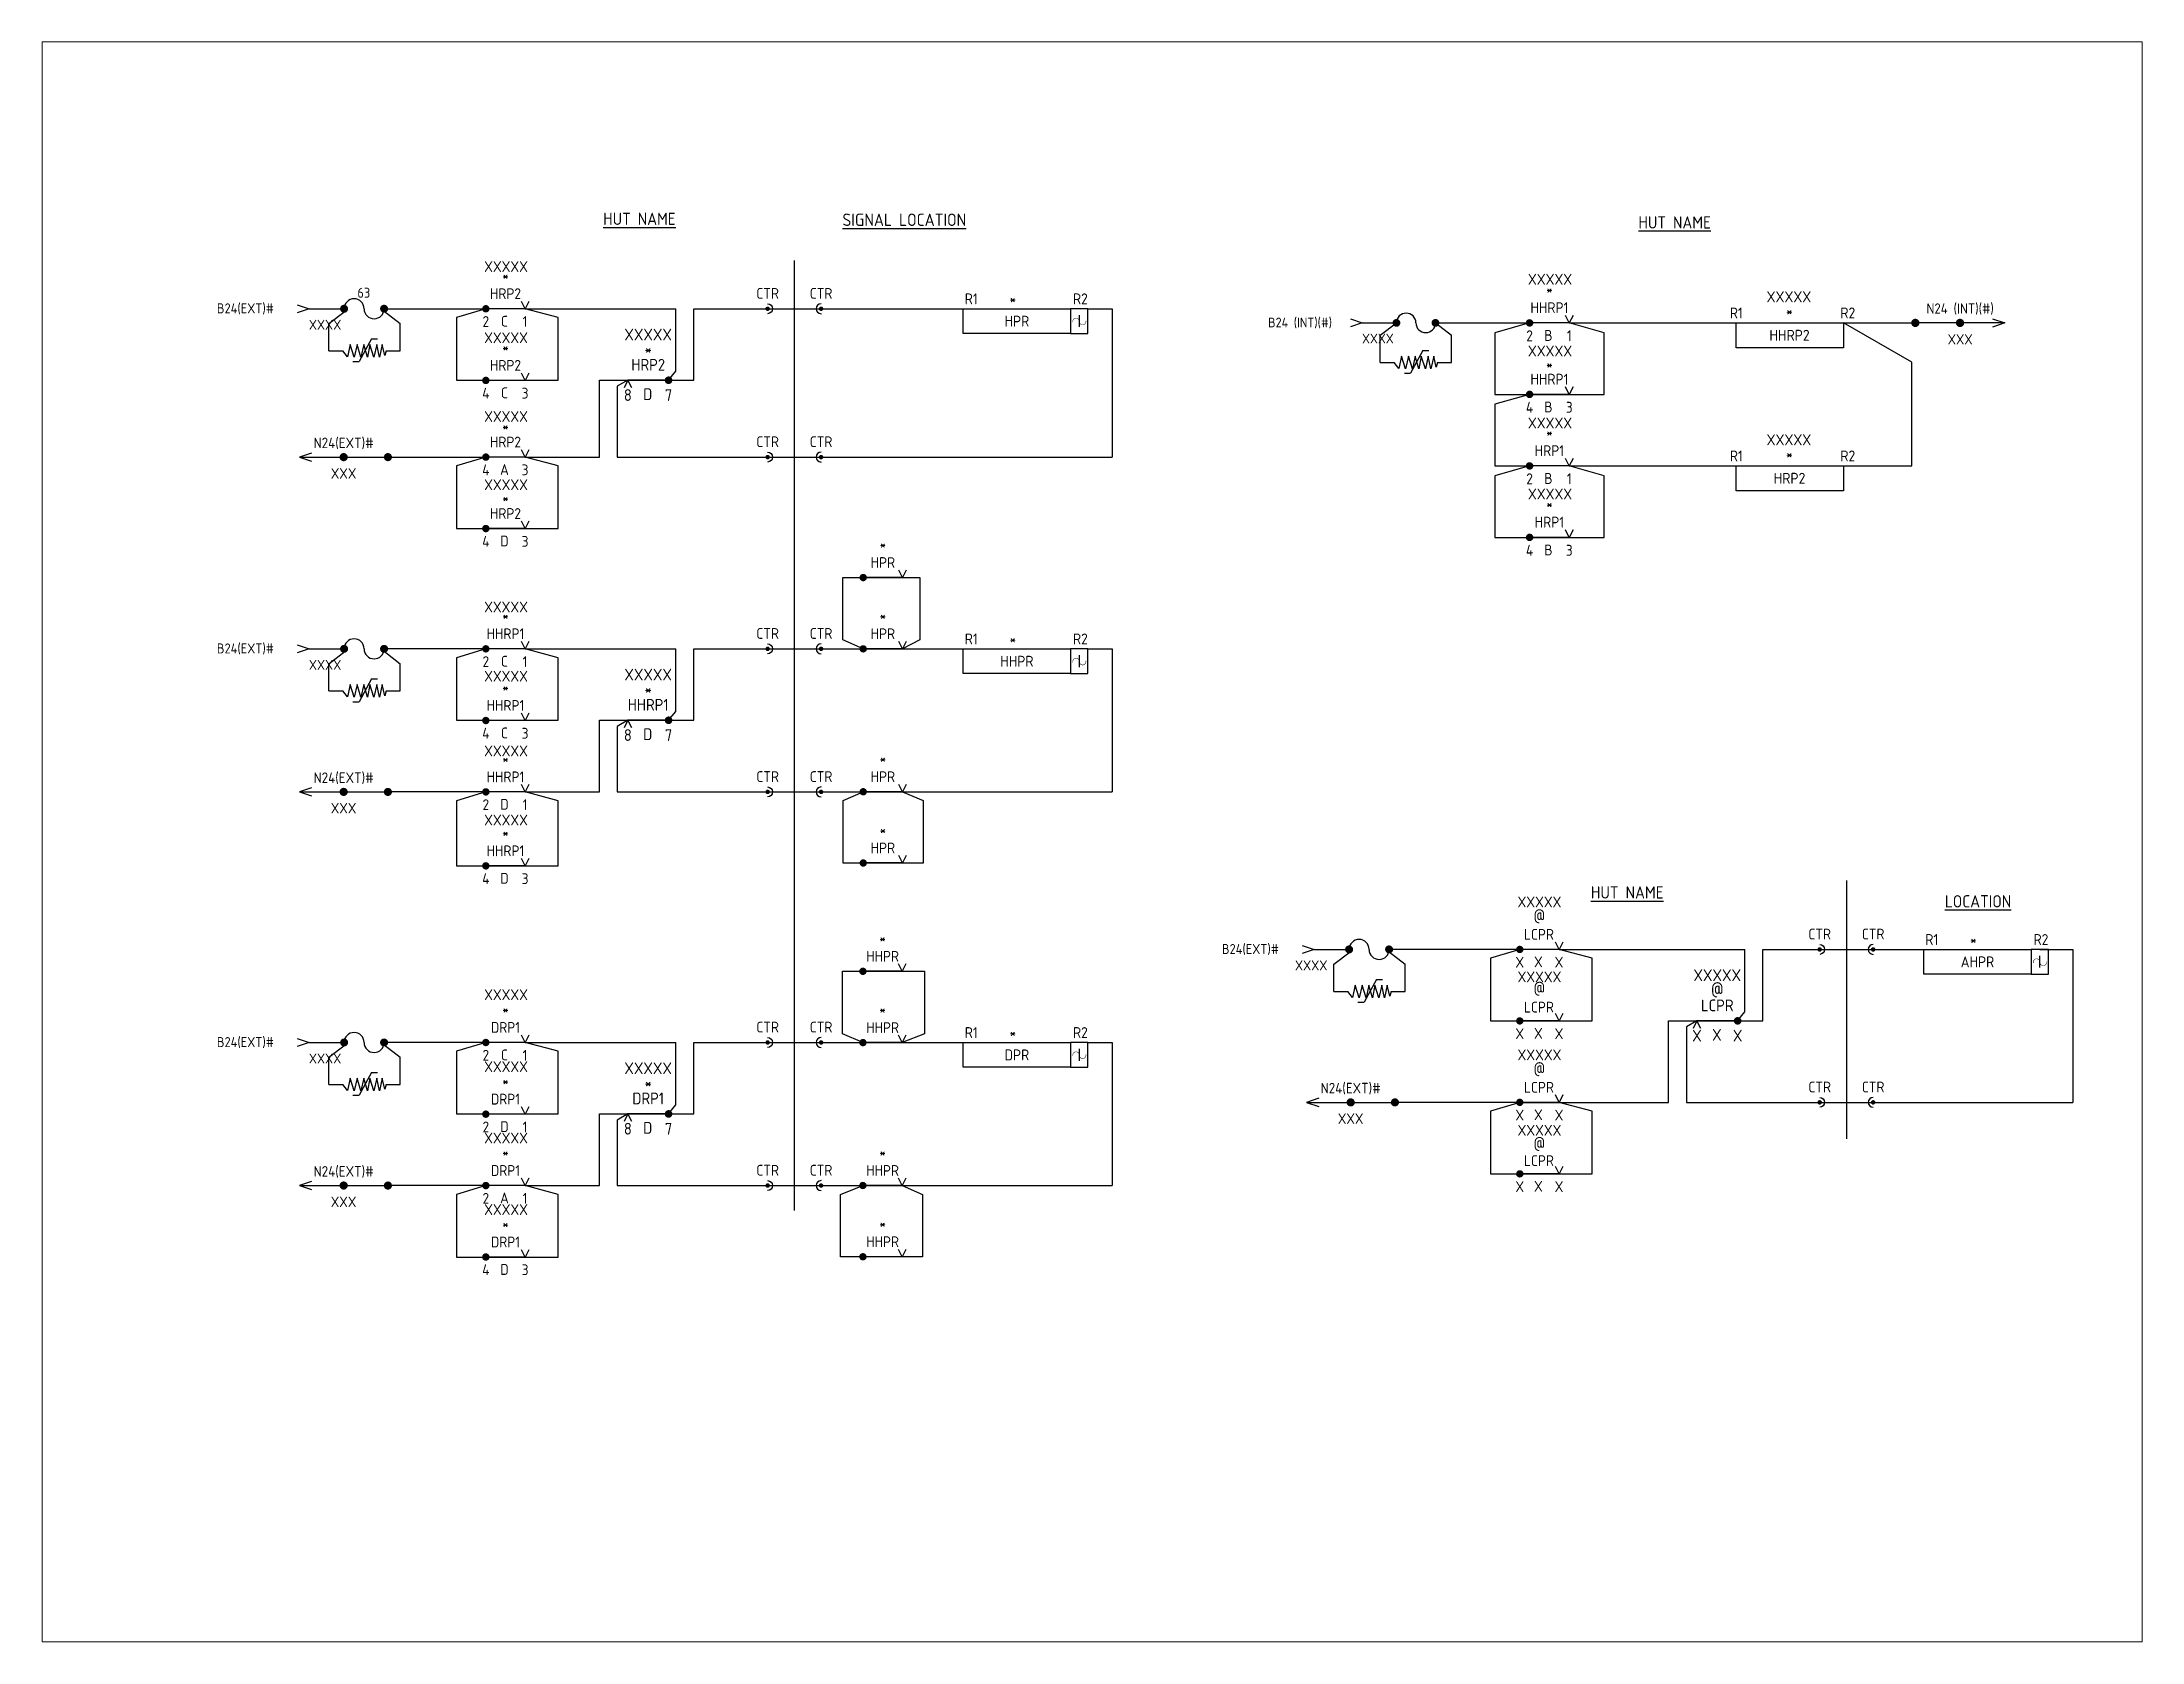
# Paper-space layout 'Layout2' of a CAD drawing. Header units: millimetres. Extents: x 1.05 to 9.45, y 0.8 to 7.2.
# The model-space entities are those that its viewports show. They can reach past a viewport. Long polylines and large blocks are cut down to what shows.
import ezdxf
from ezdxf.enums import TextEntityAlignment as Align

# ---------------------------------------------------------------- set-up
doc = ezdxf.new("R2010")
doc.units = ezdxf.units.MM
doc.header["$MEASUREMENT"] = 0
doc.linetypes.add('ACAD_ISO02W100', pattern=[15, 12, -3])
for name, color, linetype in [('FUZEBLOCK.INSERT', 7, 'Continuous'), ('FUZEENDBLOCK.INSERT', 7, 'Continuous'), ('PPTC', 7, 'Continuous')]:
    doc.layers.add(name, color=color, linetype=linetype)
doc.styles.add('ISOCP', font='isocp.shx')
doc.styles.add('isocp.shx', font='isocp.shx')

psp = doc.layouts.new('Layout2')

msp = doc.modelspace()

# ---------------------------------------------------------------- texts
at = {"attachment_point": 5, "style": 'ISOCP'}
for s, insert, char_height, width in [('{\\LHUT NAME}', (118.76, 274.13), 2.464, 24.0209), ('{\\LHUT NAME}', (327.46, 273.4), 2.464, 24.0209), ('{\\LHUT NAME}', (317.9, 138.33), 2.4732, 26.1656), ('{\\LLOCATION}', (388.63, 136.54), 2.4732, 32.4097)]:
    msp.add_mtext(s, dxfattribs=dict(at, insert=insert, char_height=char_height, width=width))
at = {"insert": (172.17, 273.94), "char_height": 2.5, "attachment_point": 5, "style": 'ISOCP'}
msp.add_mtext_dynamic_manual_height_columns('{\\LSIGNAL LOCATION }', width=36.0518, gutter_width=9.99, heights=[-3], dxfattribs=at)

# ---------------------------------------------------------------- blocks, each defined once
blk = doc.blocks.new('CTR')
at = {"color": 0, "const_width": 0.45}
blk.add_lwpolyline([(-0.23, 0, 1), (0.23, 0, 1)], format="xyb", close=True, dxfattribs=at)
at = {"color": 0}
blk.add_arc((0, 0), 1, 90, 269.9999, dxfattribs=at)
at = {"style": 'ISOCP'}
blk.add_attdef('CTR', text='', height=2.2, dxfattribs=at).set_placement((0, 3.13), align=Align.MIDDLE_CENTER)
at = {"color": 0, "style": 'ISOCP'}
blk.add_attdef('POS', text='', height=2.2, dxfattribs=at).set_placement((0, -2), align=Align.TOP_CENTER)
blk = doc.blocks.new('FUZEENDBLOCK')
blk.add_line((0, 0), (21.75, 0))
at = {"const_width": 1}
for points in [[(10.37, 0, -1), (11.38, 0, -1)], [(21.25, 0, -1), (22.25, 0, -1)]]:
    blk.add_lwpolyline(points, format="xyb", close=True, dxfattribs=at)
blk.add_polyline3d([(3, 1, 0), (0, 0, 0), (3, -1, 0)])
at = {"style": 'isocp.shx'}
for tag, p in [('VOLT', (10.85, 3.5, 1)), ('FTOT', (10.85, -4, 1))]:
    blk.add_attdef(tag, text='', height=2.5, dxfattribs=at).set_placement(p, align=Align.MIDDLE_CENTER)
blk = doc.blocks.new('Front_Contact')
at = {"color": 0, "const_width": 0.75}
blk.add_lwpolyline([(-0.38, 0, 1), (0.38, 0, 1)], format="xyb", close=True, dxfattribs=at)
at = {"color": 0}
for points in [[(8, 0), (0, 0)], [(8.75, 1.5), (8, 0), (7.25, 1.5)]]:
    blk.add_lwpolyline(points, dxfattribs=at)
at = {"style": 'ISOCP'}
for tag, p in [('R(POS)', (4.12, 9.68)), ('S_NAME', (4, 6.75)), ('R_NAME', (4, 3.07)), ('C', (3.79, -2.53))]:
    blk.add_attdef(tag, text='', height=2.2, dxfattribs=at).set_placement(p, align=Align.MIDDLE_CENTER)
at = {"color": 0, "style": 'ISOCP'}
for tag, p in [('A', (0, -1.5)), ('F', (8, -1.5))]:
    blk.add_attdef(tag, text='', height=2.2, dxfattribs=at).set_placement(p, align=Align.TOP_CENTER)
at = {"style": 'ISOCP', "flags": 5}
for tag, p in [('WIRING', (4.15, -5.13)), ('DOC', (4.45, -8.86))]:
    blk.add_attdef(tag, text='', height=2, dxfattribs=at).set_placement(p, align=Align.MIDDLE_CENTER)
blk = doc.blocks.new('FUZEBLOCK')
blk.add_line((3, 0), (11, 0))
at = {"const_width": 1}
for points in [[(11.25, 0, -1), (12.25, 0, -1)], [(21.25, 0, -1), (22.25, 0, -1)]]:
    blk.add_lwpolyline(points, format="xyb", close=True, dxfattribs=at)
blk.add_polyline3d([(0, 1, 0), (3, 0, 0), (0, -1, 0)])
for centre, start, end in [((14.25, 0), 0, 180), ((19.25, 0), 180, 0)]:
    blk.add_arc(centre, 2.5, start, end)
at = {"style": 'isocp.shx'}
for tag, p in [('FUSEVALUE', (16.68, 4, 1)), ('VOLT', (-12.92, 0.1, 1)), ('81', (7, -4, 1))]:
    blk.add_attdef(tag, text='', height=2.5, dxfattribs=at).set_placement(p, align=Align.MIDDLE_CENTER)
blk = doc.blocks.new('24PPTC')
for p, q in [((-5.58, 3.53), (-2.3, 6.03)), ((5.58, 6.03), (8.81, 3.53)), ((-5.58, -1.97), (-5.58, 3.53)), ((8.81, -1.97), (8.81, 3.53)), ((-5.58, -1.97), (-2.77, -1.97)), ((5.99, -1.97), (8.81, -1.97))]:
    blk.add_line(p, q)
at = {"layer": 'PPTC', "lineweight": -2}
blk.add_line((3.02, 0.45), (0.53, -4.13), dxfattribs=at)
at = {"layer": 'PPTC'}
for p, q in [((3.02, 0.45), (4.24, 0.45)), ((-1.8, -3.14), (-2.77, -1.97)), ((-1.25, -0.67), (-1.8, -3.14)), ((-0.45, -3.21), (-1.25, -0.67)), ((-0.7, -4.13), (0.53, -4.13)), ((0.12, -0.67), (-0.45, -3.21)), ((0.92, -3.21), (0.12, -0.67)), ((1.49, -0.67), (0.92, -3.21)), ((2.25, -3.21), (1.49, -0.67)), ((2.72, -0.67), (2.25, -3.21)), ((3.53, -3.21), (2.72, -0.67)), ((4.09, -0.67), (3.53, -3.21)), ((4.65, -3.21), (4.09, -0.67)), ((5.21, -0.67), (4.65, -3.21)), ((5.7, -2.92), (5.21, -0.67)), ((5.99, -1.97), (5.7, -2.92))]:
    blk.add_line(p, q, dxfattribs=at)
blk = doc.blocks.new('Back_Contact')
at = {"color": 0}
for p, q in [((0, 0), (-0.75, -1.5)), ((0.75, -1.5), (0, 0))]:
    blk.add_line(p, q, dxfattribs=at)
at = {"color": 0, "const_width": 0.75}
blk.add_lwpolyline([(7.63, 0, 1), (8.38, 0, 1)], format="xyb", close=True, dxfattribs=at)
at = {"color": 0}
blk.add_lwpolyline([(8, 0), (0, 0)], dxfattribs=at)
at = {"style": 'ISOCP'}
for tag, p in [('R(POS)', (3.99, 8.98)), ('S_NAME', (4, 6.11)), ('R_NAME', (4, 3.05)), ('C', (3.92, -2.74))]:
    blk.add_attdef(tag, text='', height=2.31, dxfattribs=at).set_placement(p, align=Align.MIDDLE_CENTER)
at = {"color": 0, "style": 'ISOCP'}
for tag, p in [('A', (0, -1.76)), ('B', (8, -1.76))]:
    blk.add_attdef(tag, text='', height=2.31, dxfattribs=at).set_placement(p, align=Align.TOP_CENTER)
at = {"style": 'ISOCP', "flags": 5}
for tag, p in [('WIRING', (4.4, -5.87)), ('DOC', (4.71, -9.6))]:
    blk.add_attdef(tag, text='', height=2, dxfattribs=at).set_placement(p, align=Align.MIDDLE_CENTER)
blk = doc.blocks.new('Relay_Coil')
at = {"color": 0}
blk.add_lwpolyline([(-21.66, 0), (0, 0), (0, -5), (-21.66, -5)], close=True, dxfattribs=at)
at = {"style": 'ISOCP'}
blk.add_attdef('R(POS)', text='', height=2.22, dxfattribs=at).set_placement((-11.03, 5.27), align=Align.MIDDLE_CENTER)
at = {"color": 0, "style": 'ISOCP'}
for tag, p in [('L+', (-21.63, 2)), ('S_NAME', (-10.94, 2.38)), ('L-', (0.84, 2)), ('R_NAME', (-10.91, -2.5))]:
    blk.add_attdef(tag, text='', height=2.22, dxfattribs=at).set_placement(p, align=Align.MIDDLE_CENTER)
at = {"style": 'ISOCP', "flags": 5}
for tag, p in [('WIRING', (-12.39, -6.5)), ('DOC', (-12.09, -10.23))]:
    blk.add_attdef(tag, text='', height=2, dxfattribs=at).set_placement(p, align=Align.MIDDLE_CENTER)
blk = doc.blocks.new('FRONT_REPEATER')
at = {"color": 0}
for points in [[(172.54, 203.29), (171.8, 201.81), (171.05, 203.29)], [(171.8, 201.81), (163.88, 201.81)]]:
    blk.add_lwpolyline(points, dxfattribs=at)
at = {"color": 0, "const_width": 0.742}
blk.add_lwpolyline([(163.51, 201.81, 1), (164.25, 201.81, 1)], format="xyb", close=True, dxfattribs=at)
at = {"style": 'ISOCP'}
for tag, p in [('R(POS)', (167.95, 211.38)), ('S_NAME', (167.84, 208.49)), ('R_NAME', (167.84, 204.84)), ('C', (167.63, 199.3))]:
    blk.add_attdef(tag, text='', height=2.18, dxfattribs=at).set_placement(p, align=Align.MIDDLE_CENTER)
at = {"color": 0, "style": 'ISOCP'}
for tag, p in [('A', (163.88, 200.32)), ('F', (171.8, 200.32))]:
    blk.add_attdef(tag, text='', height=2.18, dxfattribs=at).set_placement(p, align=Align.TOP_CENTER)
blk = doc.blocks.new('COIL_REPEATER')
blk.add_line((207.45, 252.33), (207.45, 254.7))
at = {"color": 0}
blk.add_lwpolyline([(184.03, 256), (205.69, 256), (205.69, 251), (184.03, 251)], close=True, dxfattribs=at)
blk.add_lwpolyline([(209.15, 256), (205.69, 256), (205.69, 251), (209.15, 251)], close=True)
at = {"const_width": 0.1}
blk.add_lwpolyline([(206.15, 253.25, -1.180672), (207.45, 253.43, 1.180672), (208.75, 253.62, 1)], format="xyb", dxfattribs=at)
blk.add_lwpolyline([(207.45, 254.7), (207.45, 252.33)], dxfattribs=at)
at = {"color": 0, "style": 'ISOCP'}
for tag, p in [('L+', (185.66, 258)), ('S_NAME', (198.41, 257.96)), ('L-', (207.66, 258)), ('R_NAME', (194.86, 253.5))]:
    blk.add_attdef(tag, text='', height=2.2, dxfattribs=at).set_placement(p, align=Align.MIDDLE_CENTER)
blk = doc.blocks.new('LCPR_FRONT')
at = {"color": 0, "const_width": 0.742}
blk.add_lwpolyline([(295.87, 126.84, 1), (296.61, 126.84, 1)], format="xyb", close=True, dxfattribs=at)
at = {"color": 0}
for points in [[(304.9, 128.33), (304.15, 126.84), (303.41, 128.33)], [(304.15, 126.84), (296.24, 126.84)]]:
    blk.add_lwpolyline(points, dxfattribs=at)
at = {"style": 'ISOCP'}
for tag, p in [('R(POS)', (300.21, 136.42)), ('S_NAME', (300.2, 133.52)), ('R_NAME', (300.1, 129.88)), ('C', (299.99, 124.34))]:
    blk.add_attdef(tag, text='', height=2.18, dxfattribs=at).set_placement(p, align=Align.MIDDLE_CENTER)
at = {"color": 0, "style": 'ISOCP'}
for tag, p in [('A', (296.24, 125.36)), ('F', (304.15, 125.36))]:
    blk.add_attdef(tag, text='', height=2.18, dxfattribs=at).set_placement(p, align=Align.TOP_CENTER)
at = {"style": 'ISOCP', "flags": 5}
for tag, p in [('WIRING', (300.24, 121.77)), ('DOC', (300.54, 118.08))]:
    blk.add_attdef(tag, text='', height=1.98, dxfattribs=at).set_placement(p, align=Align.MIDDLE_CENTER)
blk = doc.blocks.new('LCPR_BACK CONTACT')
at = {"color": 0}
for p, q in [((331.96, 112.44), (331.19, 110.9)), ((332.73, 110.9), (331.96, 112.44))]:
    blk.add_line(p, q, dxfattribs=at)
blk.add_lwpolyline([(340.16, 112.44), (331.96, 112.44)], dxfattribs=at)
at = {"style": 'ISOCP'}
for tag, p in [('R(POS)', (336.05, 121.64)), ('S_NAME', (336.06, 118.69)), ('R_NAME', (336.06, 115.56)), ('C', (335.98, 109.63))]:
    blk.add_attdef(tag, text='', height=2.37, dxfattribs=at).set_placement(p, align=Align.MIDDLE_CENTER)
at = {"color": 0, "style": 'ISOCP'}
for tag, p in [('A', (331.96, 110.64)), ('B', (340.16, 110.64))]:
    blk.add_attdef(tag, text='', height=2.37, dxfattribs=at).set_placement(p, align=Align.TOP_CENTER)
at = {"style": 'ISOCP', "flags": 5}
for tag, p in [('WIRING', (336.47, 106.42)), ('DOC', (336.78, 102.6))]:
    blk.add_attdef(tag, text='', height=2.05, dxfattribs=at).set_placement(p, align=Align.MIDDLE_CENTER)

# ---------------------------------------------------------------- linework, layer by layer
at = {"linetype": 'ACAD_ISO02W100', "lineweight": 25, "ltscale": 0.5}
for p, q in [((149.99, 265.76), (149.99, 74.2)), ((362.12, 140.75), (362.12, 88.65))]:
    msp.add_line(p, q, dxfattribs=at)
for p, q in [((67.28, 256), (87.8, 256)), ((95.71, 256), (126.11, 256)), ((126.11, 243.4), (126.11, 256)), ((129.7, 256), (144.38, 256)), ((129.7, 241.59), (129.7, 256)), ((144.61, 256), (155.38, 256)), ((155.38, 256), (184.03, 256)), ((209.15, 256), (214.07, 256)), ((214.07, 256), (214.07, 226.09)), ((279.24, 253.15), (298.22, 253.15)), ((306.22, 253.15), (339.87, 253.15)), ((361.53, 253.15), (375.99, 253.15)), ((375.27, 245.23), (361.53, 253.15)), ((110.72, 226.09), (110.72, 241.59)), ((110.72, 241.59), (129.7, 241.59)), ((116.43, 241.59), (114.29, 240.37)), ((124.63, 241.59), (126.11, 243.4)), ((375.27, 224.32), (375.27, 245.23)), ((114.29, 240.37), (114.29, 226.09)), ((298.22, 238.74), (291.22, 236.74)), ((291.22, 236.74), (291.22, 224.32)), ((68.06, 226.09), (87.8, 226.09)), ((95.71, 226.09), (110.72, 226.09)), ((107.01, 226.09), (110.72, 226.09)), ((114.29, 226.09), (144.38, 226.09)), ((144.61, 226.09), (155.38, 226.09)), ((155.38, 226.09), (214.07, 226.09)), ((291.22, 224.32), (298.22, 224.32)), ((306.22, 224.32), (339.87, 224.32)), ((361.53, 224.32), (375.27, 224.32)), ((87.8, 187.44), (67.28, 187.44)), ((95.71, 187.44), (126.11, 187.44)), ((126.11, 174.84), (126.11, 187.44)), ((129.7, 187.44), (144.38, 187.44)), ((129.7, 173.03), (129.7, 187.44)), ((144.61, 187.44), (155.38, 187.44)), ((155.38, 187.44), (184.03, 187.44)), ((209.15, 187.44), (214.07, 187.44)), ((214.07, 187.44), (214.07, 158.6)), ((124.63, 173.04), (126.11, 174.84)), ((110.72, 158.6), (110.72, 173.03)), ((110.72, 173.03), (129.7, 173.03)), ((116.43, 173.04), (114.29, 171.81)), ((114.29, 171.81), (114.29, 158.6)), ((87.8, 158.6), (68.06, 158.6)), ((95.71, 158.6), (110.72, 158.6)), ((107.01, 158.6), (110.72, 158.6)), ((114.29, 158.6), (144.38, 158.6)), ((144.61, 158.6), (155.38, 158.6)), ((155.38, 158.6), (214.07, 158.6)), ((296.24, 126.84), (270.3, 126.84)), ((296.24, 126.84), (287.15, 126.84)), ((304.15, 126.84), (334.55, 126.84)), ((304.15, 126.84), (341.64, 126.84)), ((341.64, 114.24), (341.64, 126.84)), ((345.23, 112.44), (345.23, 126.84)), ((345.23, 126.84), (354.76, 126.84)), ((348.71, 126.84), (375.98, 126.84)), ((348.71, 126.84), (377.68, 126.84)), ((354.28, 126.84), (370.9, 126.84)), ((354.28, 126.84), (370.9, 126.84)), ((356.7, 126.84), (367.48, 126.84)), ((356.7, 126.84), (367.48, 126.84)), ((401.1, 126.84), (407.71, 126.84)), ((401.1, 126.84), (407.71, 126.84)), ((407.71, 126.84), (407.71, 96.01)), ((407.71, 126.84), (407.71, 96.01)), ((326.25, 96.01), (326.25, 112.44)), ((326.25, 112.44), (345.23, 112.44)), ((331.96, 112.44), (329.82, 111.21)), ((329.82, 111.21), (329.82, 96.01)), ((340.16, 112.44), (341.64, 114.24)), ((87.8, 108.08), (67.28, 108.08)), ((95.71, 108.08), (126.11, 108.08)), ((126.11, 95.48), (126.11, 108.08)), ((129.7, 108.08), (144.38, 108.08)), ((129.7, 93.67), (129.7, 108.08)), ((144.61, 108.08), (155.38, 108.08)), ((155.38, 108.08), (184.03, 108.08)), ((209.15, 108.08), (214.07, 108.08)), ((214.07, 108.08), (214.07, 79.24)), ((110.72, 79.24), (110.72, 93.67)), ((110.72, 93.67), (129.7, 93.67)), ((116.43, 93.68), (114.29, 92.45)), ((124.63, 93.68), (126.11, 95.48)), ((296.24, 96.01), (271.07, 96.01)), ((296.24, 96.01), (271.07, 96.01)), ((296.61, 96.01), (326.25, 96.01)), ((304.15, 96.01), (326.25, 96.01)), ((304.15, 96.01), (326.25, 96.01)), ((329.82, 96.01), (407.71, 96.01)), ((329.82, 96.01), (354.76, 96.01)), ((329.82, 96.01), (354.76, 96.01)), ((329.82, 96.01), (354.76, 96.01)), ((329.82, 96.01), (354.76, 96.01)), ((329.82, 96.01), (354.76, 96.01)), ((329.82, 96.01), (354.76, 96.01)), ((329.82, 96.01), (354.76, 96.01)), ((348.71, 96.01), (407.71, 96.01)), ((356.7, 96.01), (367.48, 96.01)), ((356.7, 96.01), (367.48, 96.01)), ((114.29, 92.45), (114.29, 79.24)), ((87.8, 79.24), (68.06, 79.24)), ((95.71, 79.24), (110.72, 79.24)), ((107.01, 79.24), (110.72, 79.24)), ((114.29, 79.24), (144.38, 79.24)), ((144.61, 79.24), (155.38, 79.24)), ((155.38, 79.24), (214.07, 79.24))]:
    msp.add_line(p, q)
for points in [[(87.8, 256), (81.9, 254.21), (81.9, 241.59), (102.38, 241.59), (102.38, 254.21), (95.71, 256)], [(298.22, 253.15), (291.22, 251.15), (291.22, 238.74), (313.22, 238.74), (313.22, 251.15), (306.22, 253.15)], [(87.8, 226.09), (81.9, 224.31), (81.9, 211.69), (102.38, 211.69), (102.38, 224.31), (95.71, 226.09)], [(298.22, 224.32), (291.22, 222.32), (291.22, 209.91), (313.22, 209.91), (313.22, 222.32), (306.22, 224.32)], [(163.88, 187.44), (159.76, 189.23), (159.76, 201.85), (175.32, 201.85), (175.32, 189.23), (171.8, 187.44)], [(87.8, 187.44), (81.9, 185.66), (81.9, 173.03), (102.38, 173.03), (102.38, 185.66), (95.71, 187.44)], [(87.8, 158.6), (81.9, 156.81), (81.9, 143.69), (102.38, 143.69), (102.38, 156.81), (95.71, 158.6)], [(171.8, 158.63), (175.93, 156.84), (175.93, 144.22), (159.86, 144.22), (159.86, 156.84), (163.88, 158.63)], [(296.24, 126.84), (290.34, 125.06), (290.34, 112.44), (310.82, 112.44), (310.82, 125.06), (304.15, 126.84)], [(296.24, 126.84), (290.34, 125.06), (290.34, 112.44), (310.82, 112.44), (310.82, 125.06), (304.15, 126.84)], [(163.82, 108.06), (159.69, 109.84), (159.69, 122.46), (176.24, 122.46), (176.24, 109.84), (171.73, 108.06)], [(87.8, 108.08), (81.9, 106.3), (81.9, 93.67), (102.38, 93.67), (102.38, 106.3), (95.71, 108.08)], [(296.24, 96.01), (290.34, 94.23), (290.34, 81.61), (310.82, 81.61), (310.82, 94.23), (304.15, 96.01)], [(296.24, 96.01), (290.34, 94.23), (290.34, 81.61), (310.82, 81.61), (310.82, 94.23), (304.15, 96.01)], [(87.8, 79.24), (81.9, 77.45), (81.9, 64.83), (102.38, 64.83), (102.38, 77.45), (95.71, 79.24)], [(171.74, 79.24), (175.86, 77.46), (175.86, 64.84), (159.32, 64.84), (159.32, 77.46), (163.82, 79.24)]]:
    msp.add_lwpolyline(points)
at = {"color": 0, "const_width": 0.769}
msp.add_lwpolyline([(339.78, 112.44, 1), (340.54, 112.44, 1)], format="xyb", close=True, dxfattribs=at)

# ---------------------------------------------------------------- block references
ref = msp.add_blockref('Front_Contact', (87.8, 256), dxfattribs=dict(xscale=0.9892865240171544, yscale=0.9892865240171544, zscale=0.9892865240171544))
ref.add_attrib('S_NAME', '*', dxfattribs={"height": 2.18, "style": 'ISOCP'}).set_placement((91.76, 262.68), align=Align.MIDDLE_CENTER)
ref.add_attrib('R_NAME', 'HRP2', dxfattribs={"height": 2.176, "style": 'ISOCP'}).set_placement((91.76, 259.04), align=Align.MIDDLE_CENTER)
ref.add_attrib('A', '2', dxfattribs={"color": 0, "height": 2.18, "style": 'ISOCP'}).set_placement((87.8, 254.52), align=Align.TOP_CENTER)
ref.add_attrib('F', '1', dxfattribs={"color": 0, "height": 2.18, "style": 'ISOCP'}).set_placement((95.71, 254.52), align=Align.TOP_CENTER)
ref.add_attrib('C', 'C', dxfattribs={"height": 2.18, "style": 'ISOCP'}).set_placement((91.55, 253.49), align=Align.MIDDLE_CENTER)
ref.add_attrib('R(POS)', 'XXXXX', dxfattribs={"height": 2.176, "style": 'ISOCP'}).set_placement((91.87, 264.51), align=Align.MIDDLE_CENTER)
ref = msp.add_blockref('Front_Contact', (298.22, 253.15))
ref.add_attrib('R(POS)', 'XXXXX', dxfattribs={"height": 2.2, "style": 'ISOCP'}).set_placement((302.34, 261.95), align=Align.MIDDLE_CENTER)
ref.add_attrib('R_NAME', 'HHRP1', dxfattribs={"height": 2.2, "style": 'ISOCP'}).set_placement((302.22, 256.22), align=Align.MIDDLE_CENTER)
ref.add_attrib('A', '2', dxfattribs={"color": 0, "height": 2.2, "style": 'ISOCP'}).set_placement((298.22, 251.65), align=Align.TOP_CENTER)
ref.add_attrib('F', '1', dxfattribs={"color": 0, "height": 2.2, "style": 'ISOCP'}).set_placement((306.22, 251.65), align=Align.TOP_CENTER)
ref.add_attrib('C', 'B', dxfattribs={"height": 2.2, "style": 'ISOCP'}).set_placement((302.01, 250.62), align=Align.MIDDLE_CENTER)
ref.add_attrib('S_NAME', '*', dxfattribs={"height": 2.2, "style": 'ISOCP'}).set_placement((302.22, 259.9), align=Align.MIDDLE_CENTER)
ref = msp.add_blockref('CTR', (144.61, 256), dxfattribs=dict(xscale=-0.9892865240171544, yscale=0.9892865240171544, zscale=0.9892865240171544))
ref.add_attrib('CTR', 'CTR', dxfattribs={"height": 2.176, "style": 'ISOCP'}).set_placement((144.61, 259.1), align=Align.MIDDLE_CENTER)
ref = msp.add_blockref('CTR', (155.38, 256), dxfattribs=dict(xscale=0.9892865240171544, yscale=0.9892865240171544, zscale=0.9892865240171544))
ref.add_attrib('CTR', 'CTR', dxfattribs={"height": 2.176, "style": 'ISOCP'}).set_placement((155.38, 259.1), align=Align.MIDDLE_CENTER)
ref = msp.add_blockref('COIL_REPEATER', (0, 0))
ref.add_attrib('S_NAME', '*', dxfattribs={"color": 0, "height": 2.2, "style": 'ISOCP'}).set_placement((194.03, 257.96), align=Align.MIDDLE_CENTER)
ref.add_attrib('R_NAME', 'HPR', dxfattribs={"color": 0, "height": 2.2, "style": 'ISOCP'}).set_placement((194.86, 253.5), align=Align.MIDDLE_CENTER)
ref.add_attrib('L+', 'R1', dxfattribs={"color": 0, "height": 2.2, "style": 'ISOCP'}).set_placement((185.66, 258), align=Align.MIDDLE_CENTER)
ref.add_attrib('L-', 'R2', dxfattribs={"color": 0, "height": 2.2, "style": 'ISOCP'}).set_placement((207.66, 258), align=Align.MIDDLE_CENTER)
for name, p, values in [('Relay_Coil', (361.53, 253.15), {'S_NAME': '*', 'R_NAME': 'HHRP2', 'L+': 'R1', 'L-': 'R2', 'R(POS)': 'XXXXX'}), ('Relay_Coil', (361.53, 224.32), {'S_NAME': '*', 'R_NAME': 'HRP2', 'L+': 'R1', 'L-': 'R2', 'R(POS)': 'XXXXX'}), ('LCPR_FRONT', (0, 0), {'S_NAME': '@', 'R_NAME': 'LCPR', 'A': 'X', 'F': 'X', 'C': 'X', 'R(POS)': 'XXXXX'}), ('LCPR_BACK CONTACT', (0, 0), {'S_NAME': '@', 'R_NAME': 'LCPR', 'A': 'X', 'B': 'X', 'C': 'X', 'R(POS)': 'XXXXX'}), ('LCPR_FRONT', (0, -30.83), {'S_NAME': '@', 'R_NAME': 'LCPR', 'A': 'X', 'F': 'X', 'C': 'X', 'R(POS)': 'XXXXX'})]:
    msp.add_blockref(name, p).add_auto_attribs(values)
for p in [(61.71, 249.47), (273.67, 247.12), (61.71, 180.92), (264.32, 120.32), (61.71, 101.56)]:
    msp.add_blockref('24PPTC', p)
ref = msp.add_blockref('Front_Contact', (87.8, 241.55), dxfattribs=dict(xscale=0.9892865240171544, yscale=0.9892865240171544, zscale=0.9892865240171544))
ref.add_attrib('S_NAME', '*', dxfattribs={"height": 2.18, "style": 'ISOCP'}).set_placement((91.76, 248.23), align=Align.MIDDLE_CENTER)
ref.add_attrib('R_NAME', 'HRP2', dxfattribs={"height": 2.176, "style": 'ISOCP'}).set_placement((91.76, 244.59), align=Align.MIDDLE_CENTER)
ref.add_attrib('A', '4', dxfattribs={"color": 0, "height": 2.18, "style": 'ISOCP'}).set_placement((87.8, 240.07), align=Align.TOP_CENTER)
ref.add_attrib('F', '3', dxfattribs={"color": 0, "height": 2.18, "style": 'ISOCP'}).set_placement((95.71, 240.07), align=Align.TOP_CENTER)
ref.add_attrib('C', 'C', dxfattribs={"height": 2.18, "style": 'ISOCP'}).set_placement((91.55, 239.05), align=Align.MIDDLE_CENTER)
ref.add_attrib('R(POS)', 'XXXXX', dxfattribs={"height": 2.176, "style": 'ISOCP'}).set_placement((91.87, 250.15), align=Align.MIDDLE_CENTER)
for name, p, xscale, yscale, zscale, values in [('Back_Contact', (116.43, 241.59), 1.024762559949282, 1.024762559949282, 1.024762559949282, {'S_NAME': '*', 'R_NAME': 'HRP2', 'A': '8', 'B': '7', 'C': 'D', 'R(POS)': 'XXXXX'}), ('Back_Contact', (116.43, 173.04), 1.024762559949282, 1.024762559949282, 1.024762559949282, {'S_NAME': '*', 'R_NAME': 'HHRP1', 'A': '8', 'B': '7', 'C': 'D', 'R(POS)': 'XXXXX'}), ('Front_Contact', (87.8, 93.63), 0.9892865240171544, 0.9892865240171544, 0.9892865240171544, {'S_NAME': '*', 'R_NAME': 'DRP1', 'A': '2', 'F': '1', 'C': 'D', 'R(POS)': 'XXXXX'}), ('Back_Contact', (116.43, 93.68), 1.024762559949282, 1.024762559949282, 1.024762559949282, {'S_NAME': '*', 'R_NAME': 'DRP1', 'A': '8', 'B': '7', 'C': 'D', 'R(POS)': 'XXXXX'}), ('Front_Contact', (87.8, 79.24), 0.9892865240171544, 0.9892865240171544, 0.9892865240171544, {'S_NAME': '*', 'R_NAME': 'DRP1', 'A': '2', 'F': '1', 'C': 'A', 'R(POS)': 'XXXXX'}), ('Front_Contact', (87.8, 64.83), 0.9892865240171544, 0.9892865240171544, 0.9892865240171544, {'S_NAME': '*', 'R_NAME': 'DRP1', 'A': '4', 'F': '3', 'C': 'D', 'R(POS)': 'XXXXX'})]:
    msp.add_blockref(name, p, dxfattribs=dict(xscale=xscale, yscale=yscale, zscale=zscale)).add_auto_attribs(values)
ref = msp.add_blockref('Front_Contact', (298.22, 238.74))
ref.add_attrib('R(POS)', 'XXXXX', dxfattribs={"height": 2.2, "style": 'ISOCP'}).set_placement((302.34, 247.48), align=Align.MIDDLE_CENTER)
ref.add_attrib('R_NAME', 'HHRP1', dxfattribs={"height": 2.2, "style": 'ISOCP'}).set_placement((302.22, 241.8), align=Align.MIDDLE_CENTER)
ref.add_attrib('A', '4', dxfattribs={"color": 0, "height": 2.2, "style": 'ISOCP'}).set_placement((298.22, 237.24), align=Align.TOP_CENTER)
ref.add_attrib('F', '3', dxfattribs={"color": 0, "height": 2.2, "style": 'ISOCP'}).set_placement((306.22, 237.24), align=Align.TOP_CENTER)
ref.add_attrib('C', 'B', dxfattribs={"height": 2.2, "style": 'ISOCP'}).set_placement((302.01, 236.2), align=Align.MIDDLE_CENTER)
ref.add_attrib('S_NAME', '*', dxfattribs={"height": 2.2, "style": 'ISOCP'}).set_placement((302.22, 244.79), align=Align.MIDDLE_CENTER)
ref = msp.add_blockref('Front_Contact', (87.8, 226.09), dxfattribs=dict(xscale=0.9892865240171544, yscale=0.9892865240171544, zscale=0.9892865240171544))
ref.add_attrib('S_NAME', '*', dxfattribs={"height": 2.18, "style": 'ISOCP'}).set_placement((91.76, 232.3), align=Align.MIDDLE_CENTER)
ref.add_attrib('R_NAME', 'HRP2', dxfattribs={"height": 2.176, "style": 'ISOCP'}).set_placement((91.76, 229.13), align=Align.MIDDLE_CENTER)
ref.add_attrib('A', '4', dxfattribs={"color": 0, "height": 2.18, "style": 'ISOCP'}).set_placement((87.8, 224.61), align=Align.TOP_CENTER)
ref.add_attrib('F', '3', dxfattribs={"color": 0, "height": 2.18, "style": 'ISOCP'}).set_placement((95.71, 224.61), align=Align.TOP_CENTER)
ref.add_attrib('C', 'A', dxfattribs={"height": 2.18, "style": 'ISOCP'}).set_placement((91.55, 223.59), align=Align.MIDDLE_CENTER)
ref.add_attrib('R(POS)', 'XXXXX', dxfattribs={"height": 2.176, "style": 'ISOCP'}).set_placement((91.87, 234.28), align=Align.MIDDLE_CENTER)
ref = msp.add_blockref('Front_Contact', (298.22, 224.32))
ref.add_attrib('R(POS)', 'XXXXX', dxfattribs={"height": 2.2, "style": 'ISOCP'}).set_placement((302.34, 232.97), align=Align.MIDDLE_CENTER)
ref.add_attrib('R_NAME', 'HRP1', dxfattribs={"height": 2.2, "style": 'ISOCP'}).set_placement((302.22, 227.39), align=Align.MIDDLE_CENTER)
ref.add_attrib('A', '2', dxfattribs={"color": 0, "height": 2.2, "style": 'ISOCP'}).set_placement((298.22, 222.82), align=Align.TOP_CENTER)
ref.add_attrib('F', '1', dxfattribs={"color": 0, "height": 2.2, "style": 'ISOCP'}).set_placement((306.22, 222.82), align=Align.TOP_CENTER)
ref.add_attrib('C', 'B', dxfattribs={"height": 2.2, "style": 'ISOCP'}).set_placement((302.01, 221.79), align=Align.MIDDLE_CENTER)
ref.add_attrib('S_NAME', '*', dxfattribs={"height": 2.2, "style": 'ISOCP'}).set_placement((302.22, 231.07), align=Align.MIDDLE_CENTER)
ref = msp.add_blockref('CTR', (144.61, 226.09), dxfattribs=dict(xscale=-0.9892865240171544, yscale=0.9892865240171544, zscale=0.9892865240171544))
ref.add_attrib('CTR', 'CTR', dxfattribs={"height": 2.176, "style": 'ISOCP'}).set_placement((144.61, 229.19), align=Align.MIDDLE_CENTER)
ref = msp.add_blockref('CTR', (155.38, 226.09), dxfattribs=dict(xscale=0.9892865240171544, yscale=0.9892865240171544, zscale=0.9892865240171544))
ref.add_attrib('CTR', 'CTR', dxfattribs={"height": 2.176, "style": 'ISOCP'}).set_placement((155.38, 229.19), align=Align.MIDDLE_CENTER)
ref = msp.add_blockref('Front_Contact', (87.8, 211.69), dxfattribs=dict(xscale=0.9892865240171544, yscale=0.9892865240171544, zscale=0.9892865240171544))
ref.add_attrib('S_NAME', '*', dxfattribs={"height": 2.18, "style": 'ISOCP'}).set_placement((91.76, 217.84), align=Align.MIDDLE_CENTER)
ref.add_attrib('R_NAME', 'HRP2', dxfattribs={"height": 2.176, "style": 'ISOCP'}).set_placement((91.76, 214.72), align=Align.MIDDLE_CENTER)
ref.add_attrib('A', '4', dxfattribs={"color": 0, "height": 2.18, "style": 'ISOCP'}).set_placement((87.8, 210.2), align=Align.TOP_CENTER)
ref.add_attrib('F', '3', dxfattribs={"color": 0, "height": 2.18, "style": 'ISOCP'}).set_placement((95.71, 210.2), align=Align.TOP_CENTER)
ref.add_attrib('C', 'D', dxfattribs={"height": 2.18, "style": 'ISOCP'}).set_placement((91.55, 209.18), align=Align.MIDDLE_CENTER)
ref.add_attrib('R(POS)', 'XXXXX', dxfattribs={"height": 2.176, "style": 'ISOCP'}).set_placement((91.87, 220.52), align=Align.MIDDLE_CENTER)
ref = msp.add_blockref('Front_Contact', (298.22, 209.91))
ref.add_attrib('R(POS)', 'XXXXX', dxfattribs={"height": 2.2, "style": 'ISOCP'}).set_placement((302.34, 218.66), align=Align.MIDDLE_CENTER)
ref.add_attrib('R_NAME', 'HRP1', dxfattribs={"height": 2.2, "style": 'ISOCP'}).set_placement((302.22, 212.98), align=Align.MIDDLE_CENTER)
ref.add_attrib('A', '4', dxfattribs={"color": 0, "height": 2.2, "style": 'ISOCP'}).set_placement((298.22, 208.41), align=Align.TOP_CENTER)
ref.add_attrib('F', '3', dxfattribs={"color": 0, "height": 2.2, "style": 'ISOCP'}).set_placement((306.22, 208.41), align=Align.TOP_CENTER)
ref.add_attrib('C', 'B', dxfattribs={"height": 2.2, "style": 'ISOCP'}).set_placement((302.01, 207.37), align=Align.MIDDLE_CENTER)
ref.add_attrib('S_NAME', '*', dxfattribs={"height": 2.2, "style": 'ISOCP'}).set_placement((302.22, 216.66), align=Align.MIDDLE_CENTER)
ref = msp.add_blockref('FRONT_REPEATER', (0, 0))
ref.add_attrib('S_NAME', '*', dxfattribs={"height": 2.18, "style": 'ISOCP'}).set_placement((167.84, 208.49), align=Align.MIDDLE_CENTER)
ref.add_attrib('R_NAME', 'HPR', dxfattribs={"height": 2.176, "style": 'ISOCP'}).set_placement((167.84, 204.84), align=Align.MIDDLE_CENTER)
ref = msp.add_blockref('Front_Contact', (87.8, 187.44), dxfattribs=dict(xscale=0.9892865240171544, yscale=0.9892865240171544, zscale=0.9892865240171544))
ref.add_attrib('S_NAME', '*', dxfattribs={"height": 2.18, "style": 'ISOCP'}).set_placement((91.76, 194.12), align=Align.MIDDLE_CENTER)
ref.add_attrib('R_NAME', 'HHRP1', dxfattribs={"height": 2.176, "style": 'ISOCP'}).set_placement((91.76, 190.48), align=Align.MIDDLE_CENTER)
ref.add_attrib('A', '2', dxfattribs={"color": 0, "height": 2.18, "style": 'ISOCP'}).set_placement((87.8, 185.96), align=Align.TOP_CENTER)
ref.add_attrib('F', '1', dxfattribs={"color": 0, "height": 2.18, "style": 'ISOCP'}).set_placement((95.71, 185.96), align=Align.TOP_CENTER)
ref.add_attrib('C', 'C', dxfattribs={"height": 2.18, "style": 'ISOCP'}).set_placement((91.55, 184.94), align=Align.MIDDLE_CENTER)
ref.add_attrib('R(POS)', 'XXXXX', dxfattribs={"height": 2.176, "style": 'ISOCP'}).set_placement((91.87, 195.88), align=Align.MIDDLE_CENTER)
ref = msp.add_blockref('CTR', (144.61, 187.44), dxfattribs=dict(xscale=-0.9892865240171544, yscale=0.9892865240171544, zscale=0.9892865240171544))
ref.add_attrib('CTR', 'CTR', dxfattribs={"height": 2.176, "style": 'ISOCP'}).set_placement((144.61, 190.54), align=Align.MIDDLE_CENTER)
ref = msp.add_blockref('CTR', (155.38, 187.44), dxfattribs=dict(xscale=0.9892865240171544, yscale=0.9892865240171544, zscale=0.9892865240171544))
ref.add_attrib('CTR', 'CTR', dxfattribs={"height": 2.176, "style": 'ISOCP'}).set_placement((155.38, 190.54), align=Align.MIDDLE_CENTER)
ref = msp.add_blockref('FRONT_REPEATER', (0, -14.37))
ref.add_attrib('S_NAME', '*', dxfattribs={"height": 2.18, "style": 'ISOCP'}).set_placement((167.84, 194.12), align=Align.MIDDLE_CENTER)
ref.add_attrib('R_NAME', 'HPR', dxfattribs={"height": 2.176, "style": 'ISOCP'}).set_placement((167.84, 190.48), align=Align.MIDDLE_CENTER)
ref = msp.add_blockref('COIL_REPEATER', (0, -68.56))
ref.add_attrib('S_NAME', '*', dxfattribs={"color": 0, "height": 2.2, "style": 'ISOCP'}).set_placement((194.03, 189.4), align=Align.MIDDLE_CENTER)
ref.add_attrib('R_NAME', 'HHPR', dxfattribs={"color": 0, "height": 2.2, "style": 'ISOCP'}).set_placement((194.86, 184.94), align=Align.MIDDLE_CENTER)
ref.add_attrib('L+', 'R1', dxfattribs={"color": 0, "height": 2.2, "style": 'ISOCP'}).set_placement((185.66, 189.44), align=Align.MIDDLE_CENTER)
ref.add_attrib('L-', 'R2', dxfattribs={"color": 0, "height": 2.2, "style": 'ISOCP'}).set_placement((207.66, 189.44), align=Align.MIDDLE_CENTER)
ref = msp.add_blockref('Front_Contact', (87.8, 172.99), dxfattribs=dict(xscale=0.9892865240171544, yscale=0.9892865240171544, zscale=0.9892865240171544))
ref.add_attrib('S_NAME', '*', dxfattribs={"height": 2.18, "style": 'ISOCP'}).set_placement((91.76, 179.67), align=Align.MIDDLE_CENTER)
ref.add_attrib('R_NAME', 'HHRP1', dxfattribs={"height": 2.176, "style": 'ISOCP'}).set_placement((91.76, 176.03), align=Align.MIDDLE_CENTER)
ref.add_attrib('A', '4', dxfattribs={"color": 0, "height": 2.18, "style": 'ISOCP'}).set_placement((87.8, 171.51), align=Align.TOP_CENTER)
ref.add_attrib('F', '3', dxfattribs={"color": 0, "height": 2.18, "style": 'ISOCP'}).set_placement((95.71, 171.51), align=Align.TOP_CENTER)
ref.add_attrib('C', 'C', dxfattribs={"height": 2.18, "style": 'ISOCP'}).set_placement((91.55, 170.49), align=Align.MIDDLE_CENTER)
ref.add_attrib('R(POS)', 'XXXXX', dxfattribs={"height": 2.176, "style": 'ISOCP'}).set_placement((91.87, 181.93), align=Align.MIDDLE_CENTER)
ref = msp.add_blockref('Front_Contact', (87.8, 158.6), dxfattribs=dict(xscale=0.9892865240171544, yscale=0.9892865240171544, zscale=0.9892865240171544))
ref.add_attrib('S_NAME', '*', dxfattribs={"height": 2.18, "style": 'ISOCP'}).set_placement((91.76, 165.27), align=Align.MIDDLE_CENTER)
ref.add_attrib('R_NAME', 'HHRP1', dxfattribs={"height": 2.176, "style": 'ISOCP'}).set_placement((91.76, 161.63), align=Align.MIDDLE_CENTER)
ref.add_attrib('A', '2', dxfattribs={"color": 0, "height": 2.18, "style": 'ISOCP'}).set_placement((87.8, 157.11), align=Align.TOP_CENTER)
ref.add_attrib('F', '1', dxfattribs={"color": 0, "height": 2.18, "style": 'ISOCP'}).set_placement((95.71, 157.11), align=Align.TOP_CENTER)
ref.add_attrib('C', 'D', dxfattribs={"height": 2.18, "style": 'ISOCP'}).set_placement((91.55, 156.09), align=Align.MIDDLE_CENTER)
ref.add_attrib('R(POS)', 'XXXXX', dxfattribs={"height": 2.176, "style": 'ISOCP'}).set_placement((91.87, 166.87), align=Align.MIDDLE_CENTER)
ref = msp.add_blockref('FRONT_REPEATER', (0, -43.18))
ref.add_attrib('S_NAME', '*', dxfattribs={"height": 2.18, "style": 'ISOCP'}).set_placement((167.84, 165.31), align=Align.MIDDLE_CENTER)
ref.add_attrib('R_NAME', 'HPR', dxfattribs={"height": 2.176, "style": 'ISOCP'}).set_placement((167.84, 161.66), align=Align.MIDDLE_CENTER)
ref = msp.add_blockref('FRONT_REPEATER', (0, -43.18))
ref.add_attrib('S_NAME', '*', dxfattribs={"height": 2.18, "style": 'ISOCP'}).set_placement((167.84, 165.31), align=Align.MIDDLE_CENTER)
ref.add_attrib('R_NAME', 'HPR', dxfattribs={"height": 2.176, "style": 'ISOCP'}).set_placement((167.84, 161.66), align=Align.MIDDLE_CENTER)
ref = msp.add_blockref('CTR', (144.61, 158.6), dxfattribs=dict(xscale=-0.9892865240171544, yscale=0.9892865240171544, zscale=0.9892865240171544))
ref.add_attrib('CTR', 'CTR', dxfattribs={"height": 2.176, "style": 'ISOCP'}).set_placement((144.61, 161.69), align=Align.MIDDLE_CENTER)
ref = msp.add_blockref('CTR', (155.38, 158.6), dxfattribs=dict(xscale=0.9892865240171544, yscale=0.9892865240171544, zscale=0.9892865240171544))
ref.add_attrib('CTR', 'CTR', dxfattribs={"height": 2.176, "style": 'ISOCP'}).set_placement((155.38, 161.69), align=Align.MIDDLE_CENTER)
ref = msp.add_blockref('Front_Contact', (87.8, 143.69), dxfattribs=dict(xscale=0.9892865240171544, yscale=0.9892865240171544, zscale=0.9892865240171544))
ref.add_attrib('S_NAME', '*', dxfattribs={"height": 2.18, "style": 'ISOCP'}).set_placement((91.76, 150.37), align=Align.MIDDLE_CENTER)
ref.add_attrib('R_NAME', 'HHRP1', dxfattribs={"height": 2.176, "style": 'ISOCP'}).set_placement((91.76, 146.72), align=Align.MIDDLE_CENTER)
ref.add_attrib('A', '4', dxfattribs={"color": 0, "height": 2.18, "style": 'ISOCP'}).set_placement((87.8, 142.2), align=Align.TOP_CENTER)
ref.add_attrib('F', '3', dxfattribs={"color": 0, "height": 2.18, "style": 'ISOCP'}).set_placement((95.71, 142.2), align=Align.TOP_CENTER)
ref.add_attrib('C', 'D', dxfattribs={"height": 2.18, "style": 'ISOCP'}).set_placement((91.55, 141.18), align=Align.MIDDLE_CENTER)
ref.add_attrib('R(POS)', 'XXXXX', dxfattribs={"height": 2.176, "style": 'ISOCP'}).set_placement((91.87, 152.92), align=Align.MIDDLE_CENTER)
ref = msp.add_blockref('FRONT_REPEATER', (0, -57.54))
ref.add_attrib('S_NAME', '*', dxfattribs={"height": 2.18, "style": 'ISOCP'}).set_placement((167.84, 150.94), align=Align.MIDDLE_CENTER)
ref.add_attrib('R_NAME', 'HPR', dxfattribs={"height": 2.176, "style": 'ISOCP'}).set_placement((167.84, 147.3), align=Align.MIDDLE_CENTER)
ref = msp.add_blockref('FRONT_REPEATER', (0, -57.54))
ref.add_attrib('S_NAME', '*', dxfattribs={"height": 2.18, "style": 'ISOCP'}).set_placement((167.84, 150.94), align=Align.MIDDLE_CENTER)
ref.add_attrib('R_NAME', 'HPR', dxfattribs={"height": 2.176, "style": 'ISOCP'}).set_placement((167.84, 147.3), align=Align.MIDDLE_CENTER)
ref = msp.add_blockref('FRONT_REPEATER', (-0.06, -79.38))
ref.add_attrib('S_NAME', '*', dxfattribs={"height": 2.18, "style": 'ISOCP'}).set_placement((167.78, 129.1), align=Align.MIDDLE_CENTER)
ref.add_attrib('R_NAME', 'HHPR', dxfattribs={"height": 2.176, "style": 'ISOCP'}).set_placement((167.78, 125.46), align=Align.MIDDLE_CENTER)
ref = msp.add_blockref('CTR', (356.7, 126.84), dxfattribs=dict(xscale=-0.9892865240171544, yscale=0.9892865240171544, zscale=0.9892865240171544))
ref.add_attrib('CTR', 'CTR', dxfattribs={"height": 2.176, "style": 'ISOCP'}).set_placement((356.7, 129.94), align=Align.MIDDLE_CENTER)
ref = msp.add_blockref('CTR', (356.7, 126.84), dxfattribs=dict(xscale=-0.9892865240171544, yscale=0.9892865240171544, zscale=0.9892865240171544))
ref.add_attrib('CTR', 'CTR', dxfattribs={"height": 2.176, "style": 'ISOCP'}).set_placement((356.7, 129.94), align=Align.MIDDLE_CENTER)
ref = msp.add_blockref('CTR', (367.48, 126.84), dxfattribs=dict(xscale=0.9892865240171544, yscale=0.9892865240171544, zscale=0.9892865240171544))
ref.add_attrib('CTR', 'CTR', dxfattribs={"height": 2.176, "style": 'ISOCP'}).set_placement((367.48, 129.94), align=Align.MIDDLE_CENTER)
ref = msp.add_blockref('CTR', (367.48, 126.84), dxfattribs=dict(xscale=0.9892865240171544, yscale=0.9892865240171544, zscale=0.9892865240171544))
ref.add_attrib('CTR', 'CTR', dxfattribs={"height": 2.176, "style": 'ISOCP'}).set_placement((367.48, 129.94), align=Align.MIDDLE_CENTER)
ref = msp.add_blockref('COIL_REPEATER', (193.65, -129.16))
ref.add_attrib('S_NAME', '*', dxfattribs={"color": 0, "height": 2.2, "style": 'ISOCP'}).set_placement((387.68, 128.8), align=Align.MIDDLE_CENTER)
ref.add_attrib('R_NAME', 'AHPR', dxfattribs={"color": 0, "height": 2.2, "style": 'ISOCP'}).set_placement((388.51, 124.34), align=Align.MIDDLE_CENTER)
ref.add_attrib('L+', 'R1', dxfattribs={"color": 0, "height": 2.2, "style": 'ISOCP'}).set_placement((379.3, 128.84), align=Align.MIDDLE_CENTER)
ref.add_attrib('L-', 'R2', dxfattribs={"color": 0, "height": 2.2, "style": 'ISOCP'}).set_placement((401.31, 128.84), align=Align.MIDDLE_CENTER)
ref = msp.add_blockref('Front_Contact', (87.8, 108.08), dxfattribs=dict(xscale=0.9892865240171544, yscale=0.9892865240171544, zscale=0.9892865240171544))
ref.add_attrib('S_NAME', '*', dxfattribs={"height": 2.18, "style": 'ISOCP'}).set_placement((91.76, 114.76), align=Align.MIDDLE_CENTER)
ref.add_attrib('R_NAME', 'DRP1', dxfattribs={"height": 2.176, "style": 'ISOCP'}).set_placement((91.76, 111.12), align=Align.MIDDLE_CENTER)
ref.add_attrib('A', '2', dxfattribs={"color": 0, "height": 2.18, "style": 'ISOCP'}).set_placement((87.8, 106.6), align=Align.TOP_CENTER)
ref.add_attrib('F', '1', dxfattribs={"color": 0, "height": 2.18, "style": 'ISOCP'}).set_placement((95.71, 106.6), align=Align.TOP_CENTER)
ref.add_attrib('C', 'C', dxfattribs={"height": 2.18, "style": 'ISOCP'}).set_placement((91.55, 105.58), align=Align.MIDDLE_CENTER)
ref.add_attrib('R(POS)', 'XXXXX', dxfattribs={"height": 2.176, "style": 'ISOCP'}).set_placement((91.87, 117.72), align=Align.MIDDLE_CENTER)
ref = msp.add_blockref('LCPR_FRONT', (0, -14.41))
ref.add_attrib('S_NAME', '@', dxfattribs={"height": 2.18, "style": 'ISOCP'}).set_placement((300.2, 118.91), align=Align.MIDDLE_CENTER)
ref.add_attrib('R_NAME', 'LCPR', dxfattribs={"height": 2.176, "style": 'ISOCP'}).set_placement((300.1, 115.21), align=Align.MIDDLE_CENTER)
ref.add_attrib('A', 'X', dxfattribs={"color": 0, "height": 2.18, "style": 'ISOCP'}).set_placement((296.24, 110.95), align=Align.TOP_CENTER)
ref.add_attrib('F', 'X', dxfattribs={"color": 0, "height": 2.18, "style": 'ISOCP'}).set_placement((304.15, 110.95), align=Align.TOP_CENTER)
ref.add_attrib('C', 'X', dxfattribs={"height": 2.18, "style": 'ISOCP'}).set_placement((299.99, 109.93), align=Align.MIDDLE_CENTER)
ref.add_attrib('R(POS)', 'XXXXX', dxfattribs={"height": 2.176, "style": 'ISOCP'}).set_placement((300.21, 121.31), align=Align.MIDDLE_CENTER)
ref = msp.add_blockref('FRONT_REPEATER', (-0.06, -93.75))
ref.add_attrib('S_NAME', '*', dxfattribs={"height": 2.18, "style": 'ISOCP'}).set_placement((167.78, 114.74), align=Align.MIDDLE_CENTER)
ref.add_attrib('R_NAME', 'HHPR', dxfattribs={"height": 2.176, "style": 'ISOCP'}).set_placement((167.78, 111.09), align=Align.MIDDLE_CENTER)
ref = msp.add_blockref('CTR', (144.61, 108.08), dxfattribs=dict(xscale=-0.9892865240171544, yscale=0.9892865240171544, zscale=0.9892865240171544))
ref.add_attrib('CTR', 'CTR', dxfattribs={"height": 2.176, "style": 'ISOCP'}).set_placement((144.61, 111.18), align=Align.MIDDLE_CENTER)
ref = msp.add_blockref('CTR', (155.38, 108.08), dxfattribs=dict(xscale=0.9892865240171544, yscale=0.9892865240171544, zscale=0.9892865240171544))
ref.add_attrib('CTR', 'CTR', dxfattribs={"height": 2.176, "style": 'ISOCP'}).set_placement((155.38, 111.18), align=Align.MIDDLE_CENTER)
ref = msp.add_blockref('COIL_REPEATER', (0, -147.92))
ref.add_attrib('S_NAME', '*', dxfattribs={"color": 0, "height": 2.2, "style": 'ISOCP'}).set_placement((194.03, 110.04), align=Align.MIDDLE_CENTER)
ref.add_attrib('R_NAME', 'DPR', dxfattribs={"color": 0, "height": 2.2, "style": 'ISOCP'}).set_placement((194.86, 105.58), align=Align.MIDDLE_CENTER)
ref.add_attrib('L+', 'R1', dxfattribs={"color": 0, "height": 2.2, "style": 'ISOCP'}).set_placement((185.66, 110.08), align=Align.MIDDLE_CENTER)
ref.add_attrib('L-', 'R2', dxfattribs={"color": 0, "height": 2.2, "style": 'ISOCP'}).set_placement((207.66, 110.08), align=Align.MIDDLE_CENTER)
ref = msp.add_blockref('CTR', (356.7, 96.01), dxfattribs=dict(xscale=-0.9892865240171544, yscale=0.9892865240171544, zscale=0.9892865240171544))
ref.add_attrib('CTR', 'CTR', dxfattribs={"height": 2.176, "style": 'ISOCP'}).set_placement((356.7, 99.11), align=Align.MIDDLE_CENTER)
ref = msp.add_blockref('CTR', (356.7, 96.01), dxfattribs=dict(xscale=-0.9892865240171544, yscale=0.9892865240171544, zscale=0.9892865240171544))
ref.add_attrib('CTR', 'CTR', dxfattribs={"height": 2.176, "style": 'ISOCP'}).set_placement((356.7, 99.11), align=Align.MIDDLE_CENTER)
ref = msp.add_blockref('CTR', (367.48, 96.01), dxfattribs=dict(xscale=0.9892865240171544, yscale=0.9892865240171544, zscale=0.9892865240171544))
ref.add_attrib('CTR', 'CTR', dxfattribs={"height": 2.176, "style": 'ISOCP'}).set_placement((367.48, 99.11), align=Align.MIDDLE_CENTER)
ref = msp.add_blockref('CTR', (367.48, 96.01), dxfattribs=dict(xscale=0.9892865240171544, yscale=0.9892865240171544, zscale=0.9892865240171544))
ref.add_attrib('CTR', 'CTR', dxfattribs={"height": 2.176, "style": 'ISOCP'}).set_placement((367.48, 99.11), align=Align.MIDDLE_CENTER)
ref = msp.add_blockref('LCPR_FRONT', (0, -45.24))
ref.add_attrib('S_NAME', '@', dxfattribs={"height": 2.18, "style": 'ISOCP'}).set_placement((300.2, 87.61), align=Align.MIDDLE_CENTER)
ref.add_attrib('R_NAME', 'LCPR', dxfattribs={"height": 2.176, "style": 'ISOCP'}).set_placement((300.1, 84.27), align=Align.MIDDLE_CENTER)
ref.add_attrib('A', 'X', dxfattribs={"color": 0, "height": 2.18, "style": 'ISOCP'}).set_placement((296.24, 80.12), align=Align.TOP_CENTER)
ref.add_attrib('F', 'X', dxfattribs={"color": 0, "height": 2.18, "style": 'ISOCP'}).set_placement((304.15, 80.12), align=Align.TOP_CENTER)
ref.add_attrib('C', 'X', dxfattribs={"height": 2.18, "style": 'ISOCP'}).set_placement((299.99, 79.1), align=Align.MIDDLE_CENTER)
ref.add_attrib('R(POS)', 'XXXXX', dxfattribs={"height": 2.176, "style": 'ISOCP'}).set_placement((300.21, 90.39), align=Align.MIDDLE_CENTER)
ref = msp.add_blockref('FRONT_REPEATER', (-0.06, -122.56))
ref.add_attrib('S_NAME', '*', dxfattribs={"height": 2.18, "style": 'ISOCP'}).set_placement((167.78, 85.92), align=Align.MIDDLE_CENTER)
ref.add_attrib('R_NAME', 'HHPR', dxfattribs={"height": 2.176, "style": 'ISOCP'}).set_placement((167.78, 82.28), align=Align.MIDDLE_CENTER)
ref = msp.add_blockref('CTR', (144.61, 79.24), dxfattribs=dict(xscale=-0.9892865240171544, yscale=0.9892865240171544, zscale=0.9892865240171544))
ref.add_attrib('CTR', 'CTR', dxfattribs={"height": 2.176, "style": 'ISOCP'}).set_placement((144.61, 82.33), align=Align.MIDDLE_CENTER)
ref = msp.add_blockref('CTR', (155.38, 79.24), dxfattribs=dict(xscale=0.9892865240171544, yscale=0.9892865240171544, zscale=0.9892865240171544))
ref.add_attrib('CTR', 'CTR', dxfattribs={"height": 2.176, "style": 'ISOCP'}).set_placement((155.38, 82.33), align=Align.MIDDLE_CENTER)
ref = msp.add_blockref('FRONT_REPEATER', (-0.06, -136.93))
ref.add_attrib('S_NAME', '*', dxfattribs={"height": 2.18, "style": 'ISOCP'}).set_placement((167.78, 71.56), align=Align.MIDDLE_CENTER)
ref.add_attrib('R_NAME', 'HHPR', dxfattribs={"height": 2.176, "style": 'ISOCP'}).set_placement((167.78, 67.91), align=Align.MIDDLE_CENTER)
at = {"layer": 'FUZEBLOCK.INSERT', "color": 0}
for p, xscale, yscale, zscale, values in [((49.74, 256), 0.8067903275745545, 0.8067903275745545, 0.8067903275745545, {'VOLT': 'B24(EXT)#', 'FUSEVALUE': '63', '81': 'XXXX'}), ((262.12, 253.15), 0.7872948906471413, 0.7872948906471413, 0.7872948906471413, {'VOLT': 'B24 (INT)(#)', '81': 'XXXX'}), ((49.74, 187.44), 0.8067903275745545, 0.8067903275745545, 0.8067903275745545, {'VOLT': 'B24(EXT)#', '81': 'XXXX'}), ((49.74, 108.08), 0.8067903275745545, 0.8067903275745545, 0.8067903275745545, {'VOLT': 'B24(EXT)#', '81': 'XXXX'})]:
    msp.add_blockref('FUZEBLOCK', p, dxfattribs=dict(at, xscale=xscale, yscale=yscale, zscale=zscale)).add_auto_attribs(values)
ref = msp.add_blockref('FUZEBLOCK', (252.35, 126.84), dxfattribs=dict(at, xscale=0.8067903275745545, yscale=0.8067903275745545, zscale=0.8067903275745545))
ref.add_attrib('VOLT', 'B24(EXT)#', dxfattribs={"layer": '0', "height": 2.017, "style": 'isocp.shx'}).set_placement((241.93, 126.92, 0.81), align=Align.MIDDLE_CENTER)
ref.add_attrib('81', 'XXXX', dxfattribs={"layer": '0', "height": 2.017, "style": 'isocp.shx'}).set_placement((254.19, 123.62, 0.81), align=Align.MIDDLE_CENTER)
at = {"layer": 'FUZEENDBLOCK.INSERT', "color": 0}
ref = msp.add_blockref('FUZEENDBLOCK', (394.01, 253.15), dxfattribs=dict(at, xscale=-0.8287124280195762, yscale=0.8287124280195762, zscale=0.8287124280195762))
ref.add_attrib('VOLT', 'N24 (INT)(#)', dxfattribs={"layer": '0', "height": 2.0718, "style": 'isocp.shx'}).set_placement((385.02, 256.05, 0.83), align=Align.MIDDLE_CENTER)
ref.add_attrib('FTOT', 'XXX', dxfattribs={"layer": '0', "height": 2.072, "style": 'isocp.shx'}).set_placement((385.02, 249.84, 0.83), align=Align.MIDDLE_CENTER)
ref = msp.add_blockref('FUZEENDBLOCK', (50.22, 226.09), dxfattribs=dict(at, xscale=0.8198340373253029, yscale=0.8198340373253029, zscale=0.8198340373253029))
ref.add_attrib('VOLT', 'N24(EXT)#', dxfattribs={"layer": '0', "height": 2.124, "style": 'isocp.shx'}).set_placement((59.12, 228.96, 0.82), align=Align.MIDDLE_CENTER)
ref.add_attrib('FTOT', 'XXX', dxfattribs={"layer": '0', "height": 2.124, "style": 'isocp.shx'}).set_placement((59.12, 222.81, 0.82), align=Align.MIDDLE_CENTER)
ref = msp.add_blockref('FUZEENDBLOCK', (50.22, 158.6), dxfattribs=dict(at, xscale=0.8198340373253029, yscale=0.8198340373253029, zscale=0.8198340373253029))
ref.add_attrib('VOLT', 'N24(EXT)#', dxfattribs={"layer": '0', "height": 2.124, "style": 'isocp.shx'}).set_placement((59.12, 161.46, 0.82), align=Align.MIDDLE_CENTER)
ref.add_attrib('FTOT', 'XXX', dxfattribs={"layer": '0', "height": 2.124, "style": 'isocp.shx'}).set_placement((59.12, 155.32, 0.82), align=Align.MIDDLE_CENTER)
ref = msp.add_blockref('FUZEENDBLOCK', (253.24, 96.01), dxfattribs=dict(at, xscale=0.8198340373253029, yscale=0.8198340373253029, zscale=0.8198340373253029))
ref.add_attrib('VOLT', 'N24(EXT)#', dxfattribs={"layer": '0', "height": 2.124, "style": 'isocp.shx'}).set_placement((262.14, 98.88, 0.82), align=Align.MIDDLE_CENTER)
ref.add_attrib('FTOT', 'XXX', dxfattribs={"layer": '0', "height": 2.124, "style": 'isocp.shx'}).set_placement((262.14, 92.73, 0.82), align=Align.MIDDLE_CENTER)
ref = msp.add_blockref('FUZEENDBLOCK', (50.22, 79.24), dxfattribs=dict(at, xscale=0.8198340373253029, yscale=0.8198340373253029, zscale=0.8198340373253029))
ref.add_attrib('VOLT', 'N24(EXT)#', dxfattribs={"layer": '0', "height": 2.124, "style": 'isocp.shx'}).set_placement((59.12, 82.1, 0.82), align=Align.MIDDLE_CENTER)
ref.add_attrib('FTOT', 'XXX', dxfattribs={"layer": '0', "height": 2.124, "style": 'isocp.shx'}).set_placement((59.12, 75.96, 0.82), align=Align.MIDDLE_CENTER)

msp.set_redraw_order([(e.dxf.handle, doc.entitydb.next_handle()) for e in msp.query("TEXT MTEXT ATTDEF DIMENSION ARC_DIMENSION")])  # texts and dimensions are drawn at this point

# ---------------------------------------------------------------- viewports
at = {"layer": '0'}
psp.add_viewport(center=(5.25, 4), size=(8.4, 6.4), view_center_point=(210, 148.5), view_height=322.559995, dxfattribs=at)

doc.saveas('drawing.dxf')
